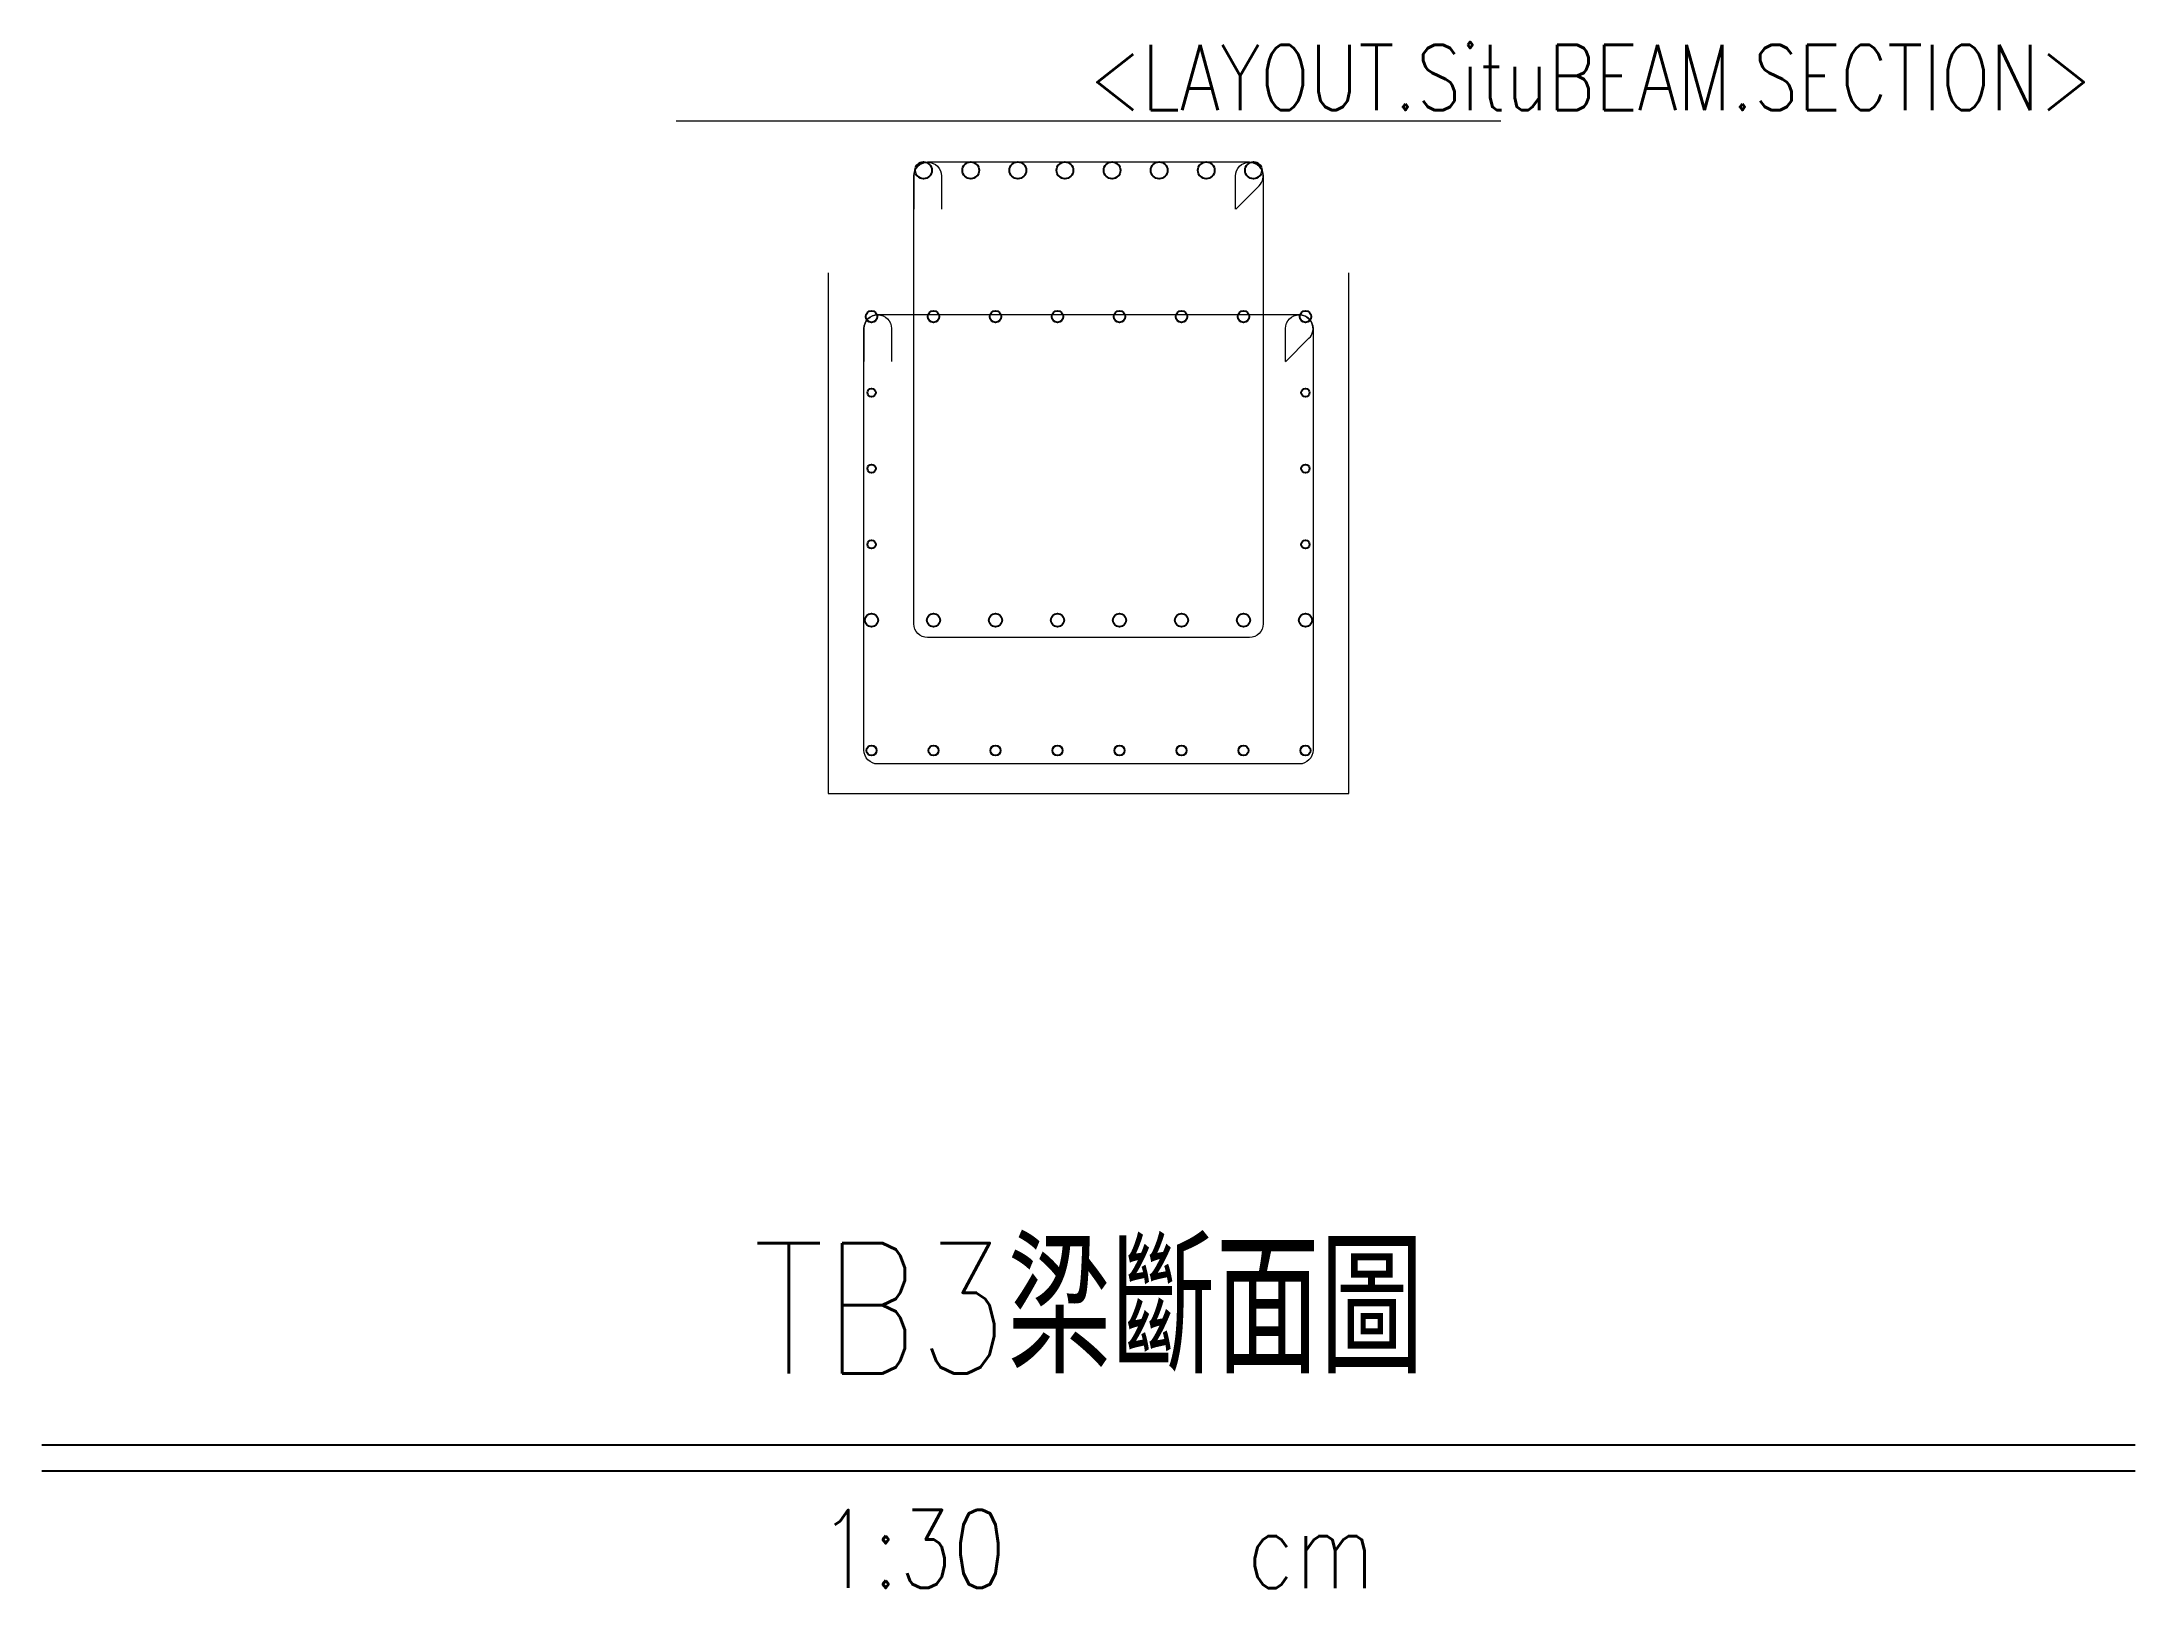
# Model space of a CAD drawing. Extents: x -4754 to 4976, y -19960 to 3841.
# Drawn here: x 4493.4 to 4975.8, y -180.8 to 175.4 of the extents above; entities that cross this region are included whole.
import ezdxf
from ezdxf.enums import TextEntityAlignment as Align

# ---------------------------------------------------------------- set-up
doc = ezdxf.new("R2010")
doc.units = 0
doc.header["$LTSCALE"] = 3
doc.layers.get('0').update_dxf_attribs({"linetype": 'CONTINUOUS'})
doc.layers.add('HB_0', color=7, linetype='CONTINUOUS', transparency=0.5)
for name, color, linetype in [('HB_TXT_CTEXT', 2, 'CONTINUOUS'), ('RCAD.PARM.Treatle', 2, 'CONTINUOUS'), ('鋼筋', 3, 'CONTINUOUS')]:
    doc.layers.add(name, color=color, linetype=linetype)
doc.styles.get("Standard").update_dxf_attribs({"font": 'ROMANS.shx', "width": 0.8, "bigfont": 'chineset.shx'})

msp = doc.modelspace()

# ---------------------------------------------------------------- texts
at = {"layer": 'RCAD.PARM.Treatle', "color": 4, "linetype": 'Continuous', "width": 0.8}
msp.add_text('<LAYOUT.SituBEAM.SECTION>', height=15, rotation=360, dxfattribs=at).set_placement((4734.573, 155.198), align=Align.BOTTOM_LEFT)

# ---------------------------------------------------------------- blocks, each defined once
blk = doc.blocks.new('title_beam')
at = {"color": 3, "linetype": 'Continuous'}
blk.add_line((-241.2, 0), (241.2, 0), dxfattribs=at)
at = {"color": 1, "linetype": 'Continuous'}
blk.add_line((-241.2, -6), (241.2, -6), dxfattribs=at)
at = {"color": 3, "linetype": 'Continuous', "width": 0.8}
blk.add_attdef('TITLE', text='', height=30, dxfattribs=at).set_placement((0, 33), align=Align.MIDDLE)
at = {"linetype": 'Continuous', "width": 0.8}
blk.add_attdef('SCALE', text='', height=18, dxfattribs=at).set_placement((-40.57, -24), align=Align.MIDDLE)
blk.add_attdef('CM', (36.47, -33.03), '', height=18, dxfattribs=at)
blk = doc.blocks.new('C')
at = {"color": 3, "linetype": 'Continuous'}
blk.add_circle((0, 0), 1.2, dxfattribs=at)

# ---------------------------------------------------------------- linework, layer by layer
at = {"layer": 'HB_0', "lineweight": 5}
msp.add_line((4639.573, 157.212, 399.995), (4829.573, 157.212, 399.995), dxfattribs=at)
msp.add_polyline3d([(4674.573, 122.212, 399.995), (4674.573, 2.212, 399.995), (4794.573, 2.212, 399.995), (4794.573, 122.212, 399.995)], dxfattribs=at)
at = {"layer": '鋼筋', "lineweight": 5}
for p, q in [((4771.643, 147.682, 53.068), (4697.503, 147.682, 53.068)), ((4694.328, 144.507, 53.084), (4694.328, 136.887, 53.123)), ((4694.328, 41.362, 52.333), (4694.328, 144.501, 51.814)), ((4700.678, 144.501, 51.814), (4700.678, 136.881, 51.853)), ((4768.468, 136.881, 51.853), (4768.468, 144.501, 51.814)), ((4768.5, 136.874, 53.123), (4773.888, 142.262, 53.096)), ((4774.818, 144.501, 51.814), (4774.818, 41.362, 52.333)), ((4783.143, 112.541, 130.706), (4686.003, 112.541, 130.706)), ((4682.828, 109.366, 130.722), (4682.828, 101.746, 130.761)), ((4682.828, 12.222, 129.941), (4682.828, 109.36, 129.452)), ((4689.178, 109.36, 129.452), (4689.178, 101.74, 129.491)), ((4779.968, 101.74, 129.491), (4779.968, 109.36, 129.452)), ((4780, 101.733, 130.761), (4785.388, 107.121, 130.733)), ((4786.318, 109.36, 129.452), (4786.318, 12.222, 129.941)), ((4771.643, 38.187, 52.349), (4697.503, 38.187, 52.349)), ((4783.143, 9.047, 129.957), (4686.003, 9.047, 129.957))]:
    msp.add_line(p, q, dxfattribs=at)
at = {"layer": '鋼筋', "lineweight": 5, "extrusion": (1.23285e-18, 0.005033, 0.999987)}
for centre in [(4697.503, 144.238, 53.811), (4686.003, 108.707, 131.271)]:
    msp.add_arc(centre, 3.175, 90, 180, dxfattribs=at)
at = {"layer": '鋼筋', "lineweight": 5, "extrusion": (-1.23285e-18, -0.005033, -0.999987)}
for centre, start, end in [((-4697.503, 144.238, -52.541), 0, 180), ((-4771.643, 144.238, -52.541), 0, 180), ((-4686.003, 108.707, -130.001), 0, 180), ((-4783.143, 108.707, -130.001), 0, 180), ((-4697.503, 41.098, -52.541), 270, 0), ((-4771.643, 41.098, -52.541), 180, 270), ((-4686.003, 11.568, -130.001), 270, 0), ((-4783.143, 11.568, -130.001), 180, 270)]:
    msp.add_arc(centre, 3.175, start, end, dxfattribs=at)
at = {"layer": '鋼筋', "lineweight": 5, "extrusion": (1.73472e-18, 0.005033, 0.999987)}
for centre in [(4771.643, 144.238, 53.811), (4783.143, 108.707, 131.271)]:
    msp.add_arc(centre, 3.175, 315, 90, dxfattribs=at)

# ---------------------------------------------------------------- block references
at = {"layer": 'HB_TXT_CTEXT', "linetype": 'Continuous'}
msp.add_blockref('title_beam', (4734.573, -147.788, 399.995), dxfattribs=at).add_auto_attribs({'TITLE': 'TB3梁斷面圖', 'SCALE': '1:30', 'CM': 'cm'})
at = {"layer": '鋼筋', "linetype": 'Continuous'}
for p, xscale, yscale, zscale in [((4696.573, 145.82, 123.559), 1.61, 1.61, 1.61), ((4707.431, 145.82, 123.559), 1.61, 1.61, 1.61), ((4718.288, 145.82, 123.559), 1.61, 1.61, 1.61), ((4729.145, 145.82, 123.559), 1.61, 1.61, 1.61), ((4740.002, 145.82, 123.559), 1.61, 1.61, 1.61), ((4750.859, 145.82, 123.559), 1.61, 1.61, 1.61), ((4761.716, 145.82, 123.559), 1.61, 1.61, 1.61), ((4772.573, 145.82, 123.559), 1.61, 1.61, 1.61), ((4684.573, 112.111, 379.671), 1.11, 1.11, 1.11), ((4698.859, 112.111, 379.671), 1.11, 1.11, 1.11), ((4713.145, 112.111, 379.671), 1.11, 1.11, 1.11), ((4727.431, 112.111, 379.671), 1.11, 1.11, 1.11), ((4741.716, 112.111, 379.671), 1.11, 1.11, 1.11), ((4756.002, 112.111, 379.671), 1.11, 1.11, 1.11), ((4770.288, 112.111, 379.671), 1.11, 1.11, 1.11), ((4784.573, 112.111, 379.671), 1.11, 1.11, 1.11), ((4684.573, 94.608, 377.53), 0.795, 0.795, 0.795), ((4784.573, 94.608, 377.53), 0.795, 0.795, 0.795), ((4684.573, 77.116, 377.618), 0.795, 0.795, 0.795), ((4784.573, 77.116, 377.618), 0.795, 0.795, 0.795), ((4684.573, 59.624, 377.706), 0.795, 0.795, 0.795), ((4784.573, 59.624, 377.706), 0.795, 0.795, 0.795), ((4684.573, 42.181, 384.859), 1.27, 1.27, 1.27), ((4698.859, 42.181, 384.859), 1.27, 1.27, 1.27), ((4713.145, 42.181, 384.859), 1.27, 1.27, 1.27), ((4727.431, 42.181, 384.859), 1.27, 1.27, 1.27), ((4741.716, 42.181, 384.859), 1.27, 1.27, 1.27), ((4756.002, 42.181, 384.859), 1.27, 1.27, 1.27), ((4770.288, 42.181, 384.859), 1.27, 1.27, 1.27), ((4784.573, 42.181, 384.859), 1.27, 1.27, 1.27), ((4684.573, 12.152, 381.226), 0.955, 0.955, 0.955), ((4698.859, 12.152, 381.226), 0.955, 0.955, 0.955), ((4713.145, 12.152, 381.226), 0.955, 0.955, 0.955), ((4727.431, 12.152, 381.226), 0.955, 0.955, 0.955), ((4741.716, 12.152, 381.226), 0.955, 0.955, 0.955), ((4756.002, 12.152, 381.226), 0.955, 0.955, 0.955), ((4770.288, 12.152, 381.226), 0.955, 0.955, 0.955), ((4784.573, 12.152, 381.226), 0.955, 0.955, 0.955)]:
    msp.add_blockref('C', p, dxfattribs=dict(at, xscale=xscale, yscale=yscale, zscale=zscale))

msp.set_redraw_order([(e.dxf.handle, doc.entitydb.next_handle()) for e in msp.query("TEXT MTEXT ATTDEF DIMENSION ARC_DIMENSION")])  # texts and dimensions are drawn at this point

doc.saveas('drawing.dxf')
